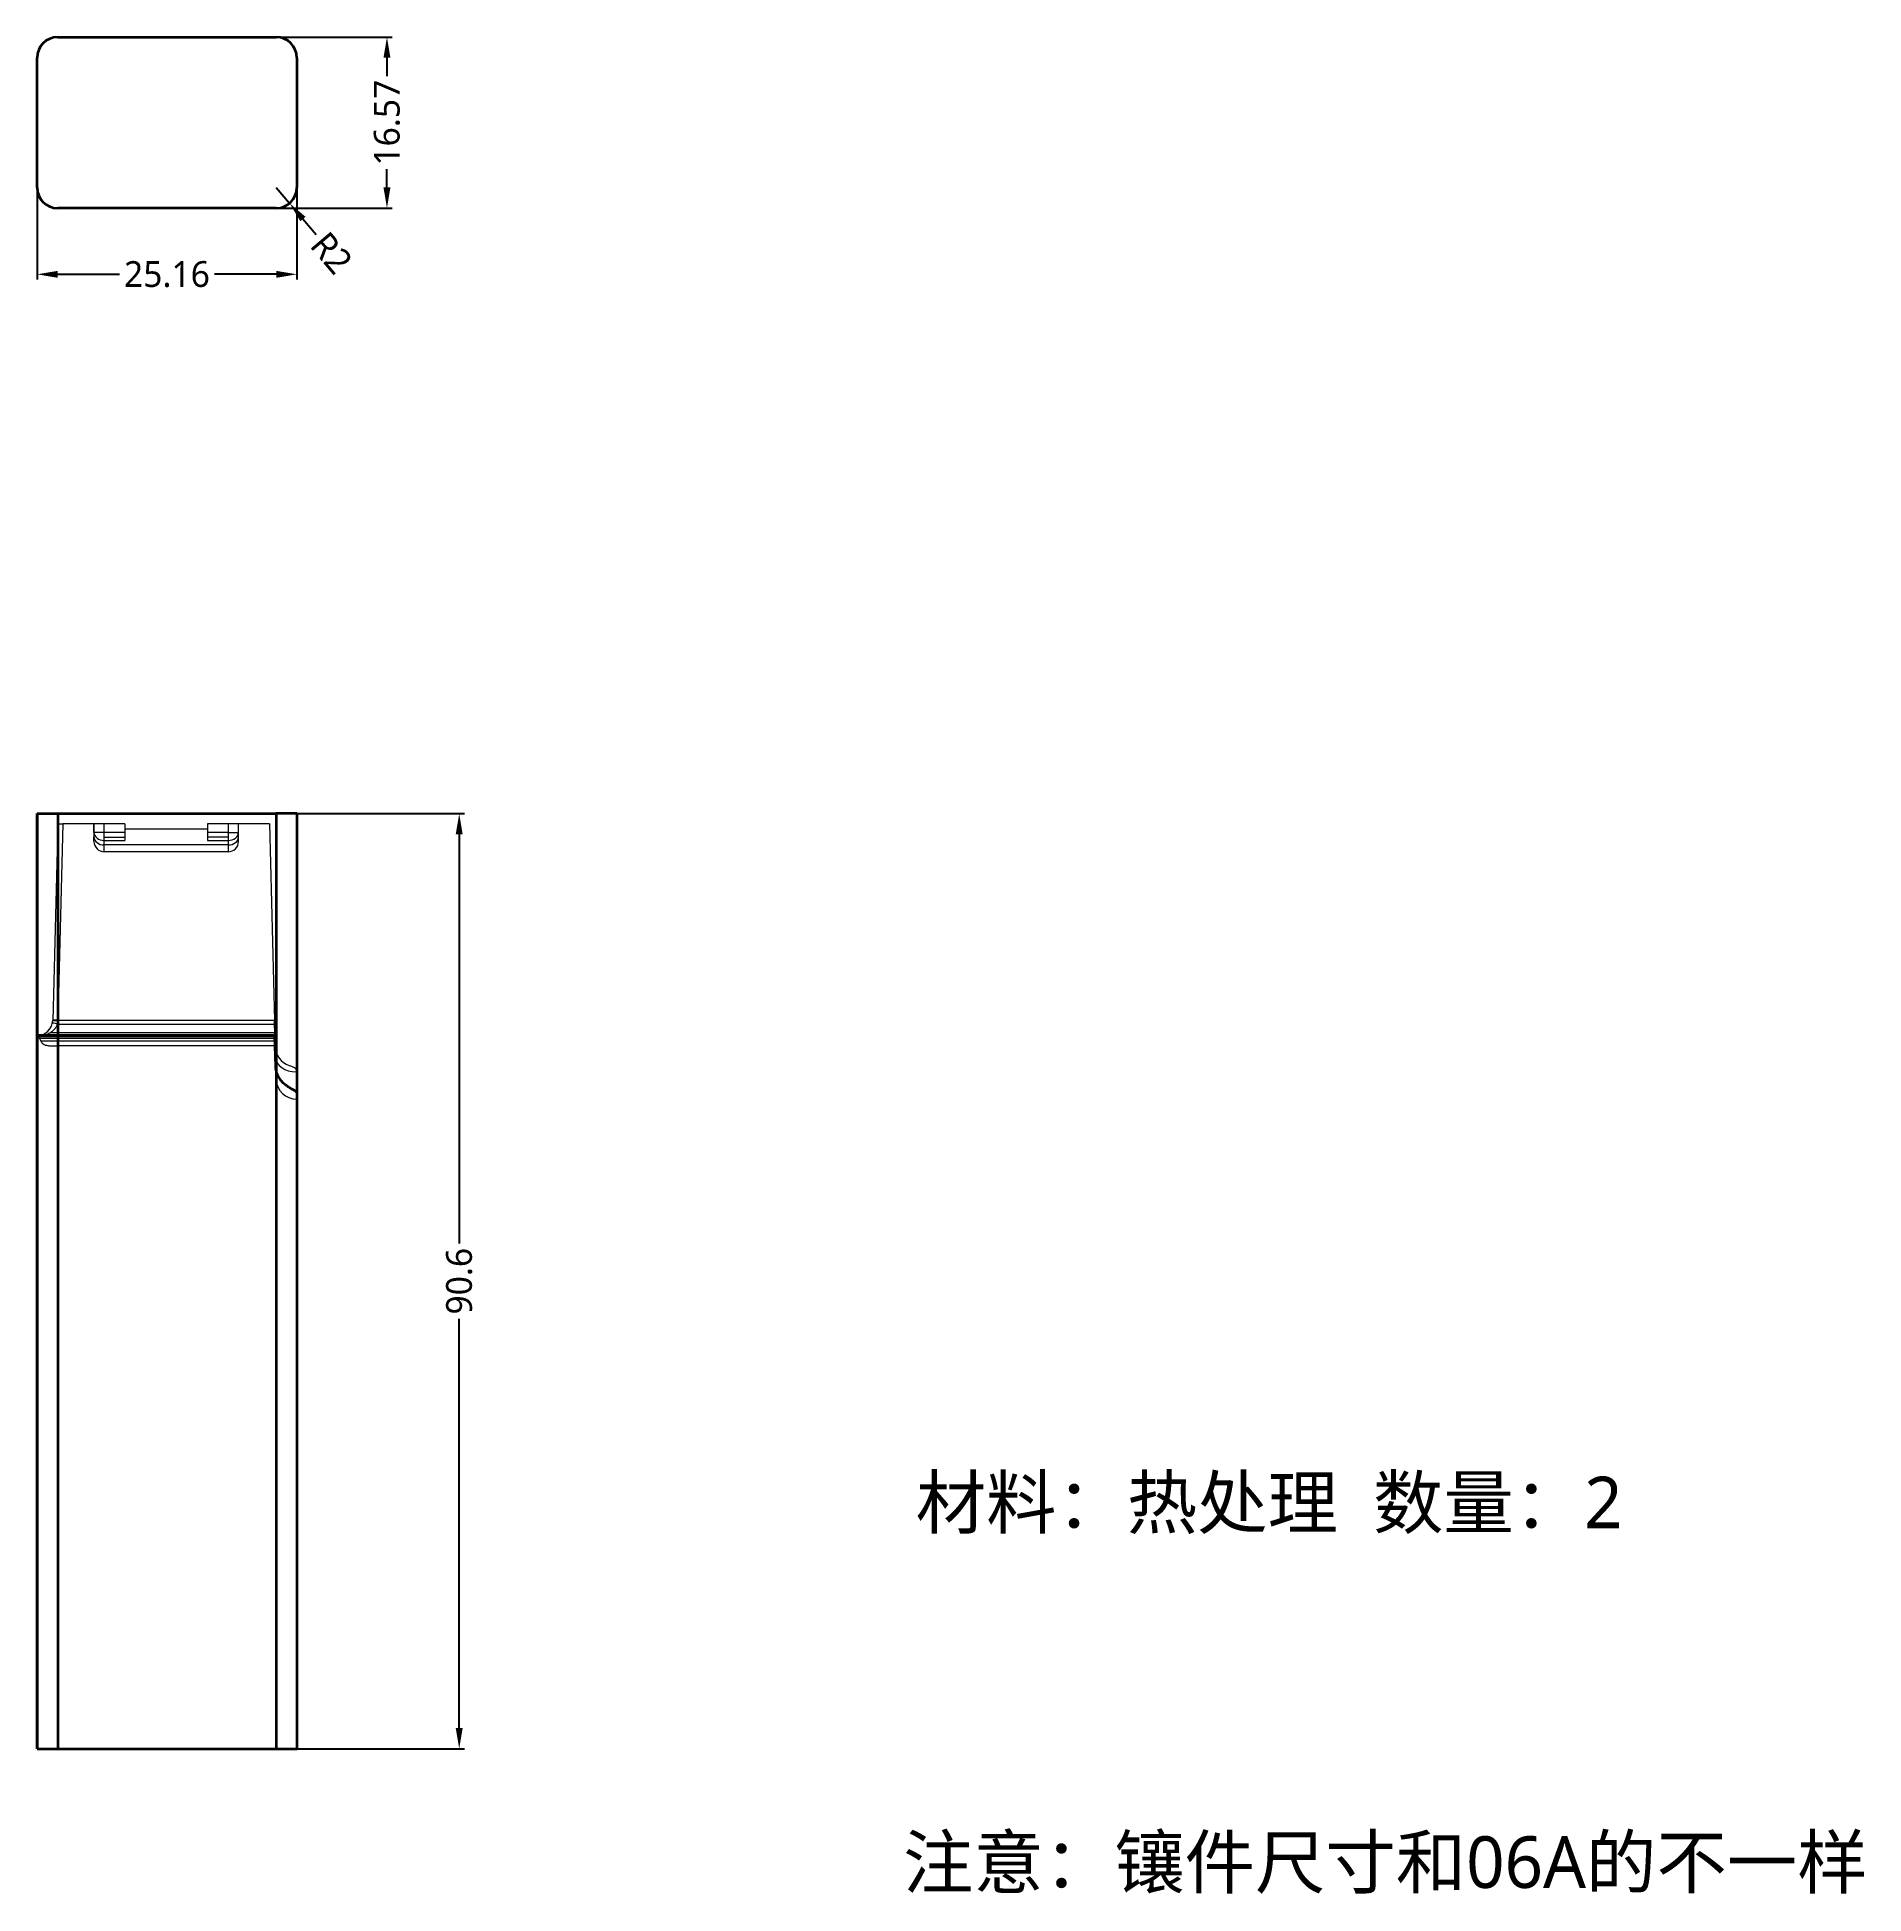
# Model space of a CAD drawing. Header units: millimetres. Extents: x -65 to 964, y 107 to 564.
# Drawn here: x 786.9 to 963.9, y 176.5 to 356.4 of the extents above; entities that cross this region are included whole.
import ezdxf
from ezdxf.lldxf.tags import DXFTag

# ---------------------------------------------------------------- set-up
doc = ezdxf.new("R2010")
doc.units = ezdxf.units.MM
doc.layers.add('11', color=7, linetype='Continuous', true_color=0xffffff)
doc.layers.add('dim', color=82, linetype='Continuous', lineweight=9)
doc.styles.add('Capful-A', font='')
doc.styles.get('Capful-A').set_extended_font_data('Microsoft YaHei')
tags = doc.linetypes.add('DASHED', pattern=[25.72, 12.86, -12.86]).pattern_tags.tags
tags[6:7] = [DXFTag(74, 4), DXFTag(75, 0), DXFTag(340, '0'), DXFTag(46, 0.0), DXFTag(50, 0.0), DXFTag(44, 0.0), DXFTag(45, 0.0)]
tags[4:5] = [DXFTag(74, 4), DXFTag(75, 0), DXFTag(340, '0'), DXFTag(46, 0.0), DXFTag(50, 0.0), DXFTag(44, 0.0), DXFTag(45, 0.0)]
doc.dimstyles.new('Capful-A-1.0', dxfattribs={"dimtxt": 2.5, "dimasz": 2.5, "dimexe": 1.5, "dimexo": 1, "dimgap": 1.5, "dimtad": 0, "dimdsep": 46, "dimtxsty": 'Capful-A', "dimcen": 0, "dimclrt": 2, "dimazin": 2, "dimtfac": 1, "dimtmove": 0, "dimatfit": 3, "dimfxl": 0, "dimtolj": 1, "dimtzin": 0, "dimarcsym": 0})

msp = doc.modelspace()

# ---------------------------------------------------------------- texts
at = {"char_height": 5, "attachment_point": 1, "style": 'Capful-A'}
for s, width, insert in [('材料：热处理  数量：2', 82.30149, (872.015, 216.892)), ('{\\C1;注意：镶件尺寸和06A的不一样}', 120.56094, (870.791, 182.044))]:
    msp.add_mtext_dynamic_manual_height_columns(s, width=width, gutter_width=12.5, heights=[0], dxfattribs=dict(at, insert=insert))

# ---------------------------------------------------------------- blocks, each defined once
blk = doc.blocks.new('*D35')
at = {"layer": 'Defpoints', "color": 0, "transparency": 16777216}
for p in [(799.47, 281.13), (799.47, 190.53), (827.79, 190.53)]:
    blk.add_point(p, dxfattribs=at)
at = {"layer": 'dim', "color": 0, "lineweight": -2, "transparency": 16777216}
for p, q in [((799.97, 281.13), (828.29, 281.13)), ((827.79, 279.13), (827.79, 239.49)), ((827.79, 192.53), (827.79, 232.18)), ((799.97, 190.53), (828.29, 190.53))]:
    blk.add_line(p, q, dxfattribs=at)
at = {"layer": 'dim', "color": 0, "transparency": 16777216}
for points in [[(827.45, 279.13), (828.12, 279.13), (827.79, 281.13)], [(827.45, 192.53), (828.12, 192.53), (827.79, 190.53)]]:
    blk.add_solid(points, dxfattribs=at)
at = {"layer": 'dim', "color": 2, "transparency": 16777216, "insert": (827.79, 235.83), "char_height": 2.5, "attachment_point": 5, "rotation": 90, "style": 'Capful-A', "bg_fill": 3, "box_fill_scale": 1.1, "bg_fill_color": 256, "bg_fill_true_color": 13158600, "bg_fill_transparency": 0}
blk.add_mtext('\\A1;90.6', dxfattribs=at)
blk = doc.blocks.new('*D36')
at = {"layer": 'Defpoints', "color": 0, "transparency": 16777216}
for p in [(786.89, 348.08), (812.06, 348.07), (812.06, 333.38)]:
    blk.add_point(p, dxfattribs=at)
at = {"layer": 'dim', "color": 0, "lineweight": -2, "transparency": 16777216}
for p, q in [((786.89, 347.58), (786.89, 332.88)), ((812.06, 347.57), (812.06, 332.88)), ((788.89, 333.38), (794.87, 333.38)), ((810.06, 333.38), (804.08, 333.38))]:
    blk.add_line(p, q, dxfattribs=at)
at = {"layer": 'dim', "color": 0, "transparency": 16777216}
for points in [[(788.89, 333.71), (788.89, 333.04), (786.89, 333.38)], [(810.06, 333.71), (810.06, 333.04), (812.06, 333.38)]]:
    blk.add_solid(points, dxfattribs=at)
at = {"layer": 'dim', "color": 2, "transparency": 16777216, "insert": (799.47, 333.38), "char_height": 2.5, "attachment_point": 5, "style": 'Capful-A', "bg_fill": 3, "box_fill_scale": 1.1, "bg_fill_color": 256, "bg_fill_true_color": 13158600, "bg_fill_transparency": 0}
blk.add_mtext('\\A1;25.16', dxfattribs=at)
blk = doc.blocks.new('*D37')
at = {"layer": 'Defpoints', "color": 0, "transparency": 16777216}
for p in [(808.21, 356.36), (820.79, 356.36), (808.21, 339.79)]:
    blk.add_point(p, dxfattribs=at)
at = {"layer": 'dim', "color": 0, "lineweight": -2, "transparency": 16777216}
for p, q in [((808.71, 356.36), (821.28, 356.36)), ((820.79, 354.36), (820.79, 352.59)), ((820.79, 341.79), (820.79, 343.55)), ((808.71, 339.79), (821.28, 339.79))]:
    blk.add_line(p, q, dxfattribs=at)
at = {"layer": 'dim', "color": 0, "transparency": 16777216}
for points in [[(820.45, 354.36), (821.12, 354.36), (820.79, 356.36)], [(820.45, 341.79), (821.12, 341.79), (820.79, 339.79)]]:
    blk.add_solid(points, dxfattribs=at)
at = {"layer": 'dim', "color": 2, "transparency": 16777216, "insert": (820.79, 348.07), "char_height": 2.5, "attachment_point": 5, "rotation": 90, "style": 'Capful-A', "bg_fill": 3, "box_fill_scale": 1.1, "bg_fill_color": 256, "bg_fill_true_color": 13158600, "bg_fill_transparency": 0}
blk.add_mtext('\\A1;16.57', dxfattribs=at)
blk = doc.blocks.new('*D38')
at = {"layer": 'Defpoints', "color": 0, "transparency": 16777216}
for p in [(810.06, 341.79), (811.35, 340.26)]:
    blk.add_point(p, dxfattribs=at)
at = {"layer": 'dim', "color": 0, "lineweight": -2, "transparency": 16777216}
for p, q in [((810.06, 341.79), (811.35, 340.26)), ((813.93, 337.21), (812.64, 338.73))]:
    blk.add_line(p, q, dxfattribs=at)
at = {"layer": 'dim', "color": 2, "transparency": 16777216, "insert": (815.42, 335.45), "char_height": 2.5, "attachment_point": 5, "rotation": 310.2629, "style": 'Capful-A', "bg_fill": 3, "box_fill_scale": 1.1, "bg_fill_color": 256, "bg_fill_true_color": 13158600, "bg_fill_transparency": 0}
blk.add_mtext('\\A1;R2', dxfattribs=at)
at = {"layer": 'dim', "color": 0, "transparency": 16777216}
blk.add_solid([(812.9, 338.95), (812.39, 338.52), (811.35, 340.26)], dxfattribs=at)

# ---------------------------------------------------------------- linework, layer by layer
at = {"layer": '11', "color": 7, "linetype": 'Continuous', "lineweight": 35}
for p, q in [((788.885, 356.357), (810.057, 356.357)), ((788.885, 356.357), (810.057, 356.357)), ((786.893, 341.787), (786.893, 354.365)), ((786.893, 341.787), (786.893, 354.365)), ((812.057, 354.357), (812.057, 341.787)), ((812.057, 354.357), (812.057, 341.787)), ((810.057, 339.787), (788.893, 339.787)), ((810.057, 339.787), (788.893, 339.787)), ((786.893, 281.132), (788.885, 281.132)), ((786.893, 281.132), (786.893, 190.534)), ((786.893, 190.534), (786.893, 281.132)), ((788.885, 281.132), (810.057, 281.132)), ((788.885, 281.132), (788.885, 190.534)), ((810.057, 281.132), (810.057, 190.534)), ((812.057, 281.132), (810.057, 281.132)), ((812.057, 281.132), (812.057, 190.534)), ((812.057, 281.132), (812.057, 190.534)), ((788.885, 259.63), (786.893, 259.63)), ((786.893, 259.63), (786.893, 190.534)), ((786.893, 190.534), (786.893, 259.63)), ((788.885, 259.63), (788.885, 190.534)), ((788.9, 259.63), (788.885, 259.63)), ((809.937, 259.63), (788.9, 259.63)), ((810.016, 256.629), (809.937, 259.63)), ((810.057, 256.259), (810.057, 190.534)), ((812.057, 254.074), (812.057, 190.534)), ((812.057, 254.073), (812.057, 190.534)), ((786.893, 190.534), (788.885, 190.534)), ((786.893, 190.534), (788.885, 190.534)), ((788.885, 190.534), (810.057, 190.534)), ((788.885, 190.534), (810.057, 190.534)), ((810.057, 190.534), (812.057, 190.534)), ((810.057, 190.534), (812.057, 190.534))]:
    msp.add_line(p, q, dxfattribs=at)
at = {"layer": '11', "color": 8, "linetype": 'DASHED', "lineweight": 18, "ltscale": 0.2}
for p, q in [((788.898, 280.132), (788.4, 261.098)), ((788.898, 280.132), (788.4, 261.098)), ((788.898, 280.132), (788.4, 261.098)), ((789.398, 280.132), (788.9, 261.098)), ((789.398, 280.132), (788.9, 261.111)), ((809.4, 280.132), (809.899, 261.098)), ((809.899, 261.098), (788.9, 261.098)), ((809.941, 259.505), (787.037, 259.505)), ((809.945, 259.344), (787.139, 259.344)), ((787.243, 259.127), (809.95, 259.127)), ((788.191, 259.91), (809.93, 259.91)), ((788.857, 260.746), (809.908, 260.746)), ((809.964, 258.625), (788.893, 258.625))]:
    msp.add_line(p, q, dxfattribs=at)
at = {"layer": '11', "color": 8, "linetype": 'DASHED', "lineweight": 18, "ltscale": 0.008}
for p, q in [((788.898, 280.132), (789.398, 280.132)), ((795.401, 280.132), (795.401, 279.632)), ((803.401, 280.132), (803.401, 279.632))]:
    msp.add_line(p, q, dxfattribs=at)
at = {"layer": '11', "color": 8, "linetype": 'DASHED', "lineweight": 18, "ltscale": 0.05}
for p, q in [((795.401, 280.132), (789.398, 280.132)), ((809.4, 280.132), (803.401, 280.132))]:
    msp.add_line(p, q, dxfattribs=at)
at = {"layer": '11', "color": 8, "linetype": 'DASHED', "lineweight": 18, "ltscale": 0.01}
for p, q in [((792.401, 280.132), (792.401, 279.313)), ((792.401, 279.313), (792.401, 280.132)), ((793.401, 279.313), (792.401, 279.313)), ((793.401, 279.313), (793.401, 280.132)), ((793.401, 278.532), (793.401, 279.313)), ((795.401, 279.632), (795.401, 278.532)), ((803.401, 279.632), (803.401, 278.532)), ((805.401, 280.132), (805.401, 279.313)), ((805.401, 279.313), (805.401, 278.532)), ((805.401, 279.313), (806.401, 279.313)), ((806.401, 279.313), (806.401, 280.132)), ((793.401, 277.432), (793.401, 278.089)), ((805.401, 278.089), (805.401, 277.432)), ((810.016, 256.629), (810.048, 255.417)), ((812.057, 253.459), (812.041, 254.128))]:
    msp.add_line(p, q, dxfattribs=at)
at = {"layer": '11', "color": 8, "linetype": 'DASHED', "lineweight": 18, "ltscale": 0.007}
for p, q in [((792.401, 279.313), (792.401, 278.87)), ((792.401, 278.432), (792.401, 278.87)), ((806.401, 278.87), (806.401, 279.313)), ((806.401, 278.432), (806.401, 278.87)), ((793.401, 278.089), (793.401, 278.532)), ((805.401, 278.532), (805.401, 278.089)), ((787.006, 259.55), (787.405, 259.7))]:
    msp.add_line(p, q, dxfattribs=at)
at = {"layer": '11', "color": 8, "linetype": 'DASHED', "lineweight": 18, "ltscale": 0.02}
for p, q in [((795.401, 279.313), (793.401, 279.313)), ((793.401, 278.832), (795.401, 278.832)), ((805.401, 279.313), (803.401, 279.313)), ((805.401, 278.832), (803.401, 278.832)), ((793.401, 278.532), (795.401, 278.532)), ((803.401, 278.532), (805.401, 278.532)), ((788.9, 259.63), (788.9, 261.098)), ((809.937, 259.63), (809.899, 261.098))]:
    msp.add_line(p, q, dxfattribs=at)
at = {"layer": '11', "color": 8, "linetype": 'DASHED', "lineweight": 18, "ltscale": 0.06}
msp.add_line((803.401, 279.632), (795.401, 279.632), dxfattribs=at)
at = {"layer": '11', "color": 8, "linetype": 'DASHED', "lineweight": 18, "ltscale": 0.1}
for p, q in [((805.401, 278.089), (793.401, 278.089)), ((805.401, 277.432), (793.401, 277.432))]:
    msp.add_line(p, q, dxfattribs=at)
at = {"layer": '11', "color": 8, "linetype": 'DASHED', "lineweight": 18, "ltscale": 0.003}
msp.add_line((811.989, 256.328), (812.001, 256.11), dxfattribs=at)
at = {"layer": '11', "color": 8, "linetype": 'DASHED', "lineweight": 18, "ltscale": 0.03}
msp.add_line((812.001, 256.11), (812.057, 253.459), dxfattribs=at)
at = {"layer": '11', "color": 8, "linetype": 'DASHED', "lineweight": 18, "ltscale": 0.001}
msp.add_line((812.045, 256.11), (812.001, 256.11), dxfattribs=at)
at = {"layer": '11', "color": 7, "linetype": 'Continuous', "lineweight": 35}
for centre, radius, start, end in [((788.885, 354.365), 1.992, 90, 180), ((788.885, 354.365), 1.992, 90, 180), ((810.057, 354.357), 2, 0, 90), ((810.057, 354.357), 2, 0, 90), ((788.893, 341.787), 2, 180, 270), ((788.893, 341.787), 2, 180, 270), ((810.057, 341.787), 2, 270, 0), ((810.057, 341.787), 2, 270, 0)]:
    msp.add_arc(centre, radius, start, end, dxfattribs=at)
at = {"layer": '11', "color": 8, "linetype": 'DASHED', "lineweight": 18, "ltscale": 0.02}
for centre, start, end in [((793.401, 278.432), 180, 270), ((805.401, 278.432), 270, 0)]:
    msp.add_arc(centre, 1, start, end, dxfattribs=at)
at = {"layer": '11', "color": 8, "linetype": 'DASHED', "lineweight": 18, "ltscale": 0.03}
for centre, radius, start, end in [((786.893, 261.137), 1.508, 270, 358.5), ((811.974, 258.625), 2.01, 181.5, 251.00406)]:
    msp.add_arc(centre, radius, start, end, dxfattribs=at)
at = {"layer": '11', "color": 8, "linetype": 'DASHED', "lineweight": 18, "ltscale": 0.04}
msp.add_arc((812.057, 255.469), 2.01, 181.5, 270, dxfattribs=at)
at = {"layer": '11', "color": 8, "linetype": 'DASHED', "lineweight": 18, "ltscale": 0.02}
for centre, major_axis, start_param, end_param in [((793.401, 279.313), (1, 0), 3.1415927, 4.712389), ((793.401, 278.87), (1, 0), 3.1415927, 4.712389), ((805.401, 279.313), (-1, 0), 1.5707963, 3.1415927), ((805.401, 278.87), (-1, 0), 1.5707963, 3.1415927)]:
    msp.add_ellipse(centre, major_axis=major_axis, ratio=0.7808688, start_param=start_param, end_param=end_param, dxfattribs=at)
at = {"layer": '11', "color": 8, "linetype": 'DASHED', "lineweight": 18, "ltscale": 0.008}
for centre, major_axis, ratio, start_param, end_param in [((788.857, 260.72), (0.489, -0.104), 0.0511956, 1.5816764, 3.1415927), ((788.901, 261.137), (-0.501, -0.04), 0.0780286, 6.274931, 7.8450421), ((788.9, 261.085), (0.5, -0.013), 0.0523181, 1.5721663, 3.1415927)]:
    msp.add_ellipse(centre, major_axis=major_axis, ratio=ratio, start_param=start_param, end_param=end_param, dxfattribs=at)
at = {"layer": '11', "color": 8, "linetype": 'DASHED', "lineweight": 18, "ltscale": 0.006}
msp.add_ellipse((786.893, 261.164), major_axis=(0, -2.007), ratio=1, start_param=1.3613851, end_param=1.5446164, dxfattribs=at)
at = {"layer": '11', "color": 8, "linetype": 'DASHED', "lineweight": 18, "ltscale": 0.003}
msp.add_ellipse((787.504, 259.225), major_axis=(0.152, -0.476), ratio=0.3728377, start_param=2.432708, end_param=3.1413169, dxfattribs=at)
at = {"layer": '11', "color": 8, "linetype": 'DASHED', "lineweight": 18, "ltscale": 0.03}
msp.add_ellipse((812.001, 257.615), major_axis=(2.009, 0.053), ratio=0.7486872, start_param=3.1415927, end_param=4.6927864, dxfattribs=at)
at = {"layer": '11', "color": 8, "linetype": 'DASHED', "lineweight": 18, "ltscale": 0.002}
msp.add_open_spline([(786.91, 259.63), (786.914, 259.63), (786.919, 259.629), (786.931, 259.623), (786.937, 259.618), (786.951, 259.607), (786.959, 259.6), (786.976, 259.583), (786.985, 259.574), (786.995, 259.563)], degree=3, knots=[0, 0, 0, 0, 0.25, 0.25, 0.5, 0.5, 0.75, 0.75, 1, 1, 1, 1], dxfattribs=at)
at = {"layer": '11', "color": 8, "linetype": 'DASHED', "lineweight": 18, "ltscale": 0.006}
msp.add_open_spline([(787.352, 259.702), (787.291, 259.682), (787.23, 259.662), (787.112, 259.616), (787.053, 259.591), (786.995, 259.563)], degree=3, knots=[0, 0, 0, 0, 0.5, 0.5, 1, 1, 1, 1], dxfattribs=at)
at = {"layer": '11', "color": 8, "linetype": 'DASHED', "lineweight": 18, "ltscale": 0.001}
msp.add_open_spline([(787.022, 259.527), (787.013, 259.541), (787.004, 259.553), (786.995, 259.563)], degree=3, dxfattribs=at)
at = {"layer": '11', "color": 8, "linetype": 'DASHED', "lineweight": 18, "ltscale": 0.008}
msp.add_open_spline([(787.504, 259.624), (787.425, 259.605), (787.345, 259.587), (787.184, 259.556), (787.103, 259.541), (787.022, 259.527)], degree=3, knots=[0, 0, 0, 0, 0.5, 0.5, 1, 1, 1, 1], dxfattribs=at)
at = {"layer": '11', "color": 8, "linetype": 'DASHED', "lineweight": 18}
msp.add_open_spline([(787.022, 259.527), (787.026, 259.52), (787.032, 259.512), (787.037, 259.505)], degree=3, dxfattribs=at).dxf.unprotected_set("ltscale", 0)
at = {"layer": '11', "color": 8, "linetype": 'DASHED', "lineweight": 18, "ltscale": 0.007}
msp.add_open_spline([(787.243, 259.127), (787.227, 259.168), (787.21, 259.206), (787.176, 259.277), (787.158, 259.311), (787.131, 259.358), (787.122, 259.374), (787.105, 259.403), (787.096, 259.418), (787.07, 259.458), (787.053, 259.483), (787.037, 259.505)], degree=3, knots=[0, 0, 0, 0, 0.25, 0.25, 0.5, 0.5, 0.625, 0.625, 0.75, 0.75, 1, 1, 1, 1], dxfattribs=at)
at = {"layer": '11', "color": 8, "linetype": 'DASHED', "lineweight": 18, "ltscale": 0.02}
for points, knots in [([(787.243, 259.127), (787.257, 259.091), (787.273, 259.058), (787.308, 258.994), (787.328, 258.965), (787.36, 258.924), (787.371, 258.911), (787.395, 258.885), (787.407, 258.873), (787.445, 258.839), (787.471, 258.818), (787.513, 258.79), (787.528, 258.781), (787.558, 258.764), (787.573, 258.757), (787.62, 258.734), (787.652, 258.722), (787.752, 258.688), (787.823, 258.672), (787.936, 258.655), (787.974, 258.65), (788.052, 258.642), (788.091, 258.639), (788.211, 258.631), (788.293, 258.629), (788.418, 258.626), (788.46, 258.626), (788.525, 258.625), (788.546, 258.625), (788.589, 258.625), (788.611, 258.625), (788.719, 258.625), (788.806, 258.625), (788.893, 258.625)], [0, 0, 0, 0, 0.0625, 0.0625, 0.125, 0.125, 0.15625, 0.15625, 0.1875, 0.1875, 0.25, 0.25, 0.28125, 0.28125, 0.3125, 0.3125, 0.375, 0.375, 0.5, 0.5, 0.5625, 0.5625, 0.625, 0.625, 0.75, 0.75, 0.8125, 0.8125, 0.84375, 0.84375, 0.875, 0.875, 1, 1, 1, 1]), ([(788.857, 260.746), (788.846, 260.707), (788.832, 260.668), (788.803, 260.594), (788.786, 260.557), (788.75, 260.486), (788.731, 260.452), (788.699, 260.401), (788.688, 260.385), (788.666, 260.352), (788.655, 260.337), (788.596, 260.259), (788.546, 260.201), (788.465, 260.121), (788.437, 260.096), (788.394, 260.059), (788.38, 260.046), (788.35, 260.023), (788.335, 260.011), (788.26, 259.954), (788.198, 259.912), (788.07, 259.837), (788.004, 259.802), (787.902, 259.756), (787.867, 259.741), (787.797, 259.713), (787.762, 259.7), (787.654, 259.663), (787.58, 259.642), (787.504, 259.624)], [0, 0, 0, 0, 0.0625, 0.0625, 0.125, 0.125, 0.1875, 0.1875, 0.21875, 0.21875, 0.25, 0.25, 0.375, 0.375, 0.4375, 0.4375, 0.46875, 0.46875, 0.5, 0.5, 0.625, 0.625, 0.75, 0.75, 0.8125, 0.8125, 0.875, 0.875, 1, 1, 1, 1])]:
    msp.add_open_spline(points, degree=3, knots=knots, dxfattribs=at)
at = {"layer": '11', "color": 7, "linetype": 'Continuous', "lineweight": 35}
for points in [[(810.057, 256.259), (810.033, 256.381), (810.019, 256.504), (810.016, 256.629)], [(812.057, 254.073), (812.057, 254.091), (812.051, 254.11), (812.041, 254.128)]]:
    msp.add_open_spline(points, degree=3, dxfattribs=at)
msp.add_open_spline([(812.041, 254.128), (812.031, 254.146), (812.016, 254.163), (811.979, 254.199), (811.956, 254.217), (811.915, 254.246), (811.9, 254.255), (811.869, 254.275), (811.852, 254.286), (811.798, 254.317), (811.759, 254.339), (811.674, 254.385), (811.629, 254.41), (811.556, 254.45), (811.518, 254.471), (811.479, 254.493), (811.453, 254.508), (811.44, 254.516), (811.318, 254.586), (811.204, 254.658), (811.059, 254.762), (811.015, 254.795), (810.971, 254.829), (810.942, 254.853), (810.928, 254.865), (810.855, 254.925), (810.798, 254.976), (810.688, 255.083), (810.634, 255.139), (810.557, 255.228), (810.532, 255.259), (810.495, 255.306), (810.483, 255.322), (810.459, 255.354), (810.401, 255.434), (810.347, 255.518), (810.269, 255.656), (810.233, 255.727), (810.185, 255.837), (810.17, 255.874), (810.142, 255.949), (810.128, 255.987), (810.092, 256.102), (810.073, 256.18), (810.057, 256.259)], degree=3, knots=[0, 0, 0, 0, 0.0625, 0.0625, 0.125, 0.125, 0.15625, 0.15625, 0.1875, 0.1875, 0.25, 0.25, 0.3125, 0.3125, 0.34375, 0.359375, 0.359375, 0.375, 0.375, 0.5, 0.5, 0.53125, 0.546875, 0.546875, 0.5625, 0.5625, 0.625, 0.625, 0.6875, 0.6875, 0.71875, 0.71875, 0.734375, 0.734375, 0.75, 0.8125, 0.8125, 0.875, 0.875, 0.90625, 0.90625, 0.9375, 0.9375, 1, 1, 1, 1], dxfattribs=at)
at = {"layer": '11', "color": 8, "linetype": 'DASHED', "lineweight": 18, "ltscale": 0.01}
msp.add_open_spline([(811.32, 256.724), (811.403, 256.696), (811.481, 256.672), (811.623, 256.624), (811.687, 256.6), (811.759, 256.564), (811.773, 256.557), (811.8, 256.541), (811.838, 256.517), (811.871, 256.49), (811.932, 256.43), (811.965, 256.384), (811.989, 256.328)], degree=3, knots=[0, 0, 0, 0, 0.25, 0.25, 0.5, 0.5, 0.5625, 0.5625, 0.625, 0.75, 0.75, 1, 1, 1, 1], dxfattribs=at)
at = {"layer": '11', "color": 8, "linetype": 'DASHED', "lineweight": 18, "ltscale": 0.004}
msp.add_open_spline([(812.045, 256.11), (812.035, 256.193), (812.017, 256.266), (811.989, 256.328)], degree=3, dxfattribs=at)

msp.set_redraw_order([(e.dxf.handle, doc.entitydb.next_handle()) for e in msp.query("TEXT MTEXT ATTDEF DIMENSION ARC_DIMENSION")])  # texts and dimensions are drawn at this point

# ---------------------------------------------------------------- next in the draw order: dimensions: what is measured, and where the dimension line sits
at = {"layer": 'dim'}
dim = msp.add_linear_dim(base=(812.057, 333.375), p1=(786.893, 348.076), p2=(812.057, 348.072), dimstyle='Capful-A-1.0', override={"dimasz": 2, "dimexe": 0.49975, "dimexo": 0.49975, "dimgap": 0.49975}, dxfattribs=at)
dim.commit()
dim.dimension.update_dxf_attribs({"geometry": '*D36', "text_midpoint": (799.475, 333.375)})
dim = msp.add_linear_dim(base=(827.788, 190.534), p1=(799.471, 281.132), p2=(799.471, 190.534), angle=90, dimstyle='Capful-A-1.0', override={"dimasz": 2, "dimexe": 0.49975, "dimexo": 0.49975, "dimgap": 0.49975}, dxfattribs=at)
dim.commit()
dim.dimension.update_dxf_attribs({"geometry": '*D35', "text_midpoint": (827.788, 235.833)})

# ---------------------------------------------------------------- next in the draw order: dimensions: what is measured, and where the dimension line sits
dim = msp.add_linear_dim(base=(820.785, 356.357), p1=(808.209, 339.787), p2=(808.209, 356.357), angle=90, dimstyle='Capful-A-1.0', override={"dimasz": 2, "dimexe": 0.49975, "dimexo": 0.49975, "dimgap": 0.49975}, dxfattribs=at)
dim.commit()
dim.dimension.update_dxf_attribs({"geometry": '*D37', "text_midpoint": (820.785, 348.072)})

# ---------------------------------------------------------------- next in the draw order: dimensions: what is measured, and where the dimension line sits
dim = msp.add_radius_dim(center=(810.057, 341.787), mpoint=(811.35, 340.261), dimstyle='Capful-A-1.0', override={"dimasz": 2, "dimexe": 0.49975, "dimexo": 0.49975, "dimgap": 0.49975}, dxfattribs=at)
dim.commit()
dim.dimension.update_dxf_attribs({"geometry": '*D38', "text_midpoint": (815.421, 335.454)})

doc.saveas('drawing.dxf')
